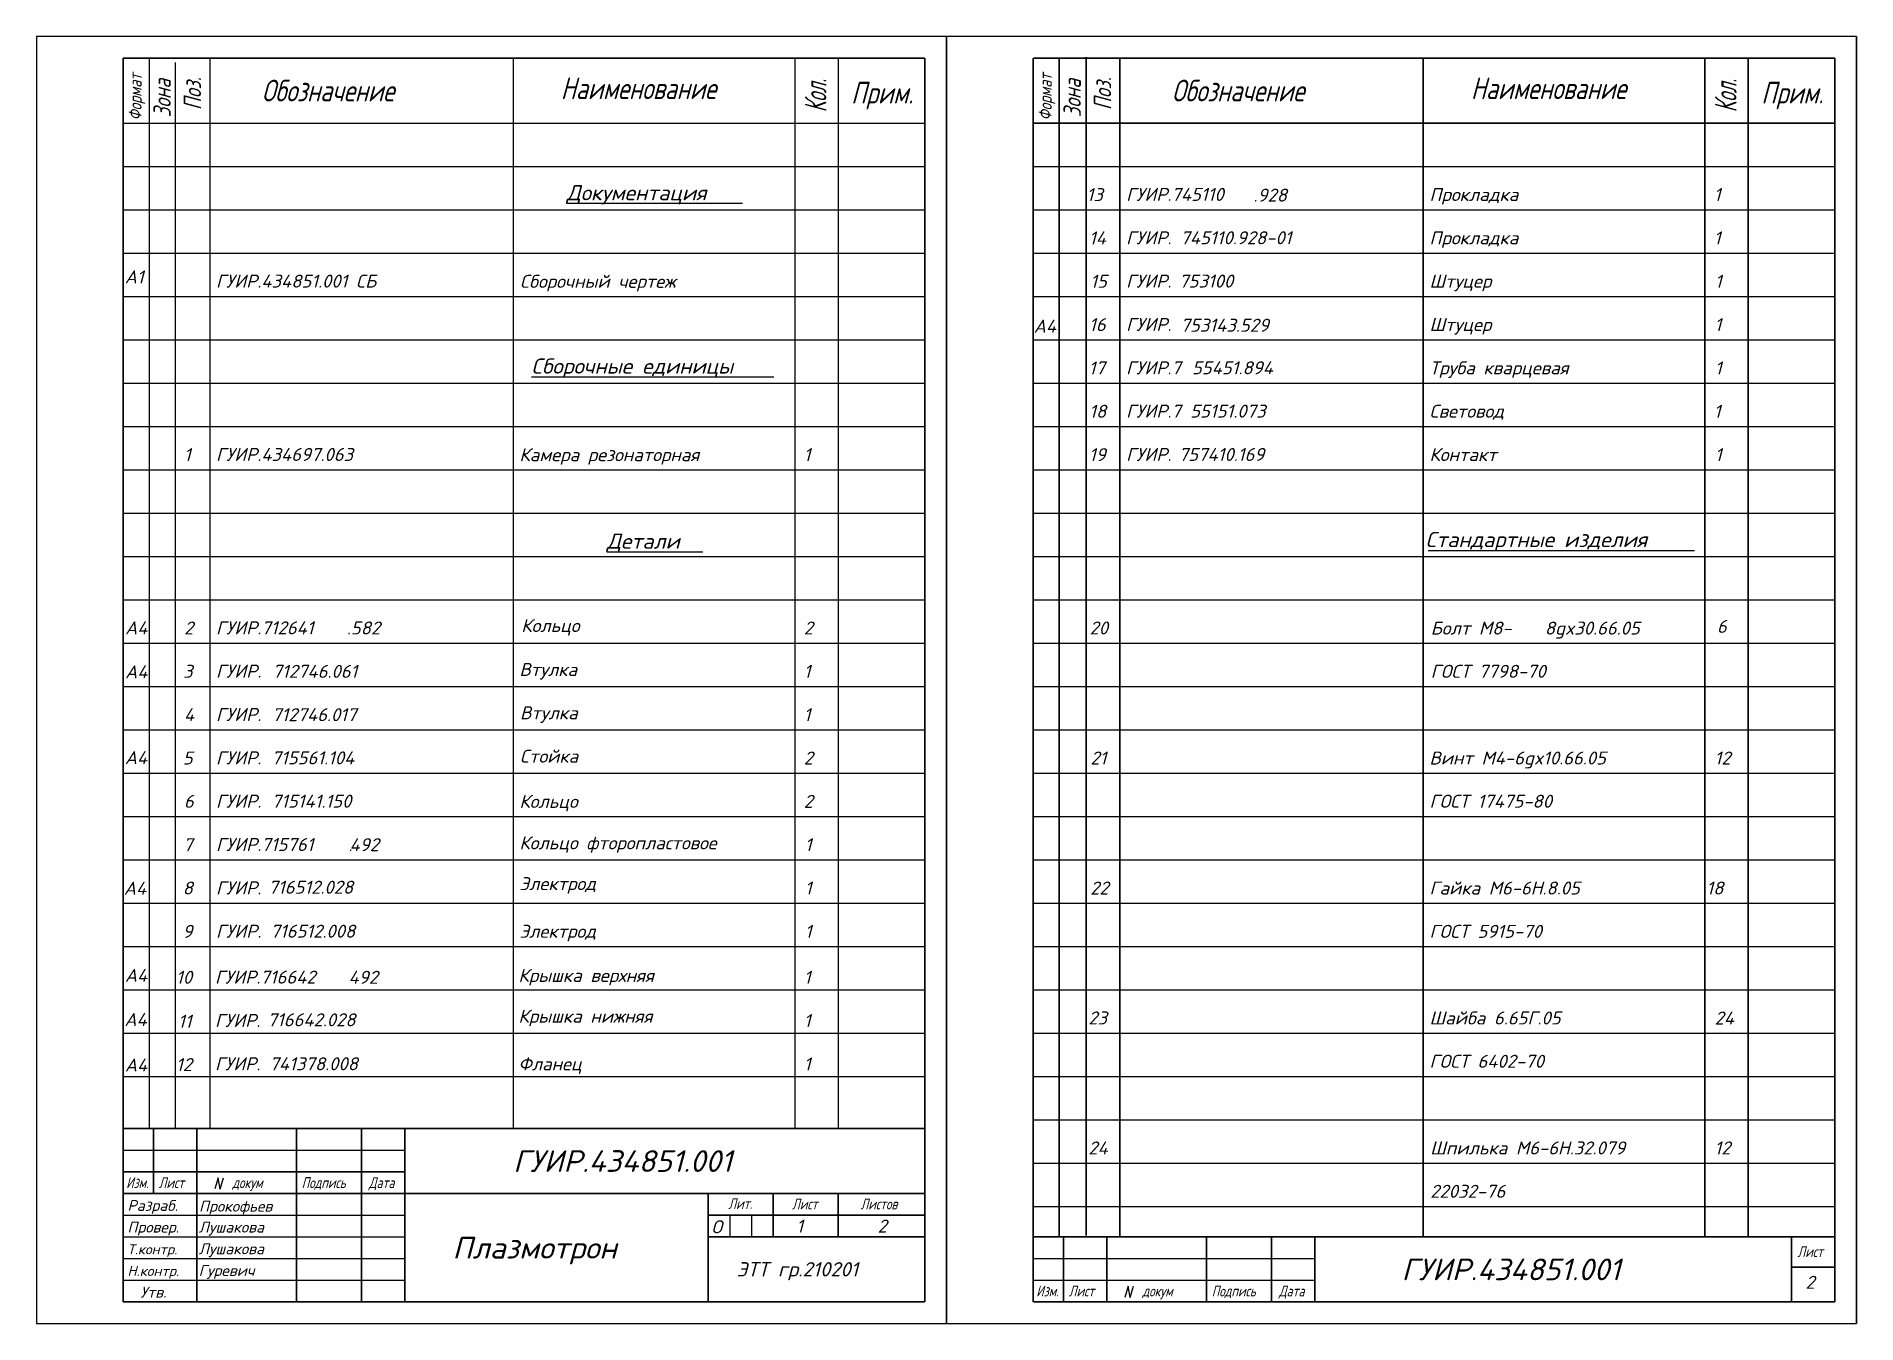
# Model space of a CAD drawing. Header units: millimetres. Extents: x 10739 to 32134, y 609 to 16625.
# Drawn here: x 27837.6 to 28257.6, y 2208.1 to 2505.1 of the extents above; entities that cross this region are included whole.
import ezdxf

# ---------------------------------------------------------------- set-up
doc = ezdxf.new("R2010")
doc.units = ezdxf.units.MM
for name, color, linetype in [('A', 7, 'Continuous'), ('Razmer', 3, 'Continuous'), ('Текст', 3, 'Continuous')]:
    doc.layers.add(name, color=color, linetype=linetype)
doc.styles.add('ADRF1', font='romans', dxfattribs={"oblique": 15})
doc.styles.add('RUS', font='txt.shx', dxfattribs={"width": 0.6, "oblique": 15, "height": 4})

msp = doc.modelspace()

# ---------------------------------------------------------------- texts
at = {"color": 7, "style": 'RUS', "oblique": 15, "width": 0.75}
for s, p in [('Лист', (28244.00443, 2223.43915)), ('Изм.', (28068.35407, 2214.35697)), ('Лист', (28075.85407, 2214.35697)), ('докум', (28092.85407, 2214.35697)), ('Подпись', (28108.85407, 2214.35697)), ('Дата', (28124.35407, 2214.35697))]:
    msp.add_text(s, height=2.5, dxfattribs=at).set_placement(p)
at = {"layer": 'A', "color": 7, "style": 'RUS', "oblique": 15}
for s, height, width, p in [('Формат', 3, 0.75, (27861.94807, 2485.68834)), ('Зона', 4, 0.75, (27868.64904, 2486.42135)), ('Поз.', 4, 0.75, (27875.64904, 2488.08802)), ('Кол.', 5, 0.6, (28019.95173, 2487.55395)), ('Формат', 3, 0.75, (28071.94807, 2485.68834)), ('Зона', 4, 0.75, (28078.64904, 2486.42135)), ('Поз.', 4, 0.75, (28085.64904, 2488.08802)), ('Кол.', 5, 0.6, (28229.95173, 2487.55395))]:
    msp.add_text(s, height=height, rotation=90, dxfattribs=dict(at, width=width)).set_placement(p)
at = {"layer": 'A', "color": 7, "style": 'RUS', "oblique": 15, "width": 0.75}
for s, p in [('Обозначение', (27889.64904, 2490.08802)), ('Наименование', (27958.64904, 2490.60714)), ('Обозначение', (28099.64904, 2490.08802)), ('Наименование', (28168.64904, 2490.60714)), ('Прим.', (28025.64904, 2489.60714)), ('Прим.', (28235.64904, 2489.60714))]:
    msp.add_text(s, height=5, dxfattribs=at).set_placement(p)
at = {"layer": 'A', "color": 7, "style": 'ADRF1', "oblique": 15}
for s, height, p in [('Разраб.', 2.5, (27858.64904, 2234.08802)), ('Провер.', 2.5, (27858.64904, 2229.08802)), ('Т.контр.', 2.3, (27858.64904, 2224.08802)), ('Н.контр.', 2.3, (27858.64904, 2219.08802)), ('Утв.', 2.5, (27861.64904, 2214.08802))]:
    msp.add_text(s, height=height, dxfattribs=at).set_placement(p)
at = {"layer": 'Razmer', "color": 7, "style": 'ADRF1', "oblique": 15}
msp.add_text('Плазмотрон', height=5, dxfattribs=at).set_placement((27933.64904, 2223.08802))
at = {"layer": 'Текст', "color": 7, "style": 'ADRF1', "oblique": 15}
for s, height, p in [('Документация', 3.5, (27959.96424, 2467.27461)), ('13', 3, (28079.97916, 2467.08802)), ('ГУИР.745110', 3, (28089.08333, 2467.12744)), ('.928', 3, (28118.48989, 2466.96073)), ('Прокладка', 3, (28159.08333, 2467.1051)), ('1', 3, (28224.70746, 2467.08802)), ('14', 3, (28080.53796, 2457.08802)), ('ГУИР.', 3, (28089.08333, 2457.12744)), ('745110.928-01', 3, (28101.61904, 2457.12744)), ('Прокладка', 3, (28159.08333, 2457.1051)), ('1', 3, (28224.70746, 2457.08802)), ('А1', 3, (27858.02953, 2448.08802)), ('ГУИР.434851.001 СБ', 3, (27879.08333, 2447.12744)), ('Сборочный чертеж', 3, (27949.23265, 2447.07159)), ('15', 3, (28080.81854, 2447.08802)), ('ГУИР.', 3, (28089.08333, 2447.12744)), ('753100', 3, (28101.30325, 2447.12744)), ('Штуцер', 3, (28159.08333, 2447.1051)), ('1', 3, (28224.96653, 2447.08802)), ('А4', 3, (28067.76997, 2436.72833)), ('16', 3, (28080.53796, 2437.08802)), ('ГУИР.', 3, (28089.08333, 2437.12744)), ('753143.529', 3, (28101.6346, 2436.94796)), ('Штуцер', 3, (28159.09073, 2437.1051)), ('1', 3, (28224.88109, 2437.08802)), ('Сборочные единицы', 3.5, (27951.86378, 2427.27461)), ('17', 3, (28080.4614, 2427.08802)), ('ГУИР.7', 3, (28089.08333, 2427.12744)), ('55451.894', 3, (28104.28375, 2427.12744)), ('Труба кварцевая', 3, (28159.09073, 2427.1051)), ('1', 3, (28224.96653, 2427.08802)), ('18', 3, (28080.58649, 2417.08802)), ('ГУИР.7', 3, (28089.08333, 2417.12744)), ('55151.073', 3, (28103.86904, 2417.12744)), ('Световод', 3, (28159.09073, 2417.1051)), ('1', 3, (28224.70746, 2417.08802)), ('1', 3, (27871.70746, 2407.08802)), ('ГУИР.434697.063', 3, (27879.08333, 2407.12744)), ('Камера резонаторная', 3, (27949.08756, 2407.07159)), ('1', 3, (28014.70746, 2407.08802)), ('19', 3, (28080.53283, 2407.08802)), ('ГУИР.', 3, (28089.08333, 2407.12744)), ('757410.169', 3, (28101.22113, 2407.12744)), ('Контакт', 3, (28159.08333, 2407.1051)), ('1', 3, (28224.96653, 2407.08802)), ('Детали', 3.5, (27969.23848, 2386.88389)), ('Стандартные изделия', 3.5, (28158.19183, 2387.24702)), ('А4', 3, (27858.10638, 2367.1111)), ('2', 3, (27871.71956, 2367.08802)), ('ГУИР.712641', 3, (27879.08333, 2367.12744)), ('.582', 3, (27909.28179, 2367.08802)), ('Кольцо', 3, (27949.51717, 2367.64781)), ('2', 3, (28014.70746, 2367.08802)), ('20', 3, (28080.64904, 2367.08802)), ('Болт М8-', 3, (28159.3702, 2367.06042)), ('8gx30.66.05', 3, (28185.70509, 2367.06042)), ('6', 3, (28225.42586, 2367.46264)), ('Втулка', 3, (27949.08756, 2357.50786)), ('А4', 3, (27858.10638, 2356.97516)), ('3', 3, (27871.48933, 2357.08802)), ('ГУИР.', 3, (27879.08333, 2357.12744)), ('712746.061', 3, (27892.11225, 2357.08802)), ('1', 3, (28014.70746, 2357.08802)), ('ГОСТ 7798-70', 3, (28159.3628, 2357.08802)), ('4', 3, (27871.69767, 2347.08802)), ('ГУИР.', 3, (27879.08333, 2347.12744)), ('712746.017', 3, (27892.0073, 2347.08802)), ('Втулка', 3, (27949.22525, 2347.50786)), ('1', 3, (28014.70746, 2347.08802)), ('А4', 3, (27858.04713, 2337.16795)), ('5', 3, (27871.42879, 2337.08802)), ('ГУИР.', 3, (27879.08333, 2337.12744)), ('715561.104', 3, (27891.89305, 2337.12744)), ('Стойка', 3, (27949.22525, 2337.50786)), ('2', 3, (28014.70746, 2337.08802)), ('21', 3, (28080.85593, 2337.08802)), ('Винт M4-6gx10.66.05', 3, (28159.07761, 2337.08802)), ('12', 3, (28224.87083, 2337.08802)), ('6', 3, (27871.68068, 2327.08802)), ('ГУИР.', 3, (27879.08333, 2327.12744)), ('715141.150', 3, (27891.91947, 2327.12744)), ('Кольцо', 3, (27949.08756, 2327.07159)), ('2', 3, (28014.70746, 2327.08802)), ('ГОСТ 17475-80', 3, (28159.09073, 2327.11561)), ('7', 3, (27871.50467, 2317.08802)), ('ГУИР.715761', 3, (27879.08333, 2317.12744)), ('492', 3, (27909.9076, 2317.08802)), ('Кольцо фторопластовое', 3, (27949.08756, 2317.50786)), ('1', 3, (28014.96653, 2317.08802)), ('.', 3, (27909.64904, 2317.08802)), ('А4', 3, (27857.81564, 2307.03737)), ('8', 3, (27871.40172, 2307.08802)), ('ГУИР.', 3, (27879.08333, 2307.12744)), ('716512.028', 3, (27891.18779, 2307.27231)), ('Электрод', 3, (27949.09073, 2308.1051)), ('1', 3, (28014.96653, 2307.08802)), ('22', 3, (28080.79705, 2307.08802)), ('Гайка M6-6H.8.05 ', 3, (28159.07761, 2307.08802)), ('18', 3, (28222.99317, 2307.08802)), ('9', 3, (27871.36181, 2297.08802)), ('ГУИР.', 3, (27879.08333, 2297.12744)), ('716512.008', 3, (27891.64739, 2297.12744)), ('Электрод', 3, (27949.09073, 2297.1051)), ('1', 3, (28014.96653, 2297.08802)), ('ГОСТ 5915-70', 3, (28159.07761, 2297.08802)), ('А4', 3, (27858.06731, 2286.946)), ('10', 3, (27869.86447, 2286.49336)), ('ГУИР.716642', 3, (27878.85422, 2286.53278)), ('492', 3, (27909.67849, 2286.49336)), ('Крышка верхняя', 3, (27948.85845, 2286.9132)), ('1', 3, (28014.73741, 2286.49336)), ('А4', 3, (27857.9482, 2276.74655)), ('11', 3, (27870.3263, 2276.35251)), ('ГУИР.', 3, (27878.85422, 2276.53278)), ('716642.028', 3, (27890.95868, 2276.67765)), ('Крышка нижняя', 3, (27948.86161, 2277.51044)), ('1', 3, (28014.73741, 2276.49336)), ('23', 3, (28080.36957, 2277.11561)), ('Шайба 6.65Г.05 ', 3, (28159.09073, 2277.1051)), ('24', 3, (28224.88109, 2277.08802)), ('А4', 3, (27858.05375, 2266.25075)), ('12', 3, (27869.85615, 2266.35169)), ('ГУИР.', 3, (27878.85422, 2266.53278)), ('741378.008', 3, (27891.41828, 2266.53278)), ('Фланец', 3, (27948.86161, 2266.51044)), ('1', 3, (28014.73741, 2266.49336)), ('ГОСТ 6402-70', 3, (28159.08333, 2267.11561)), ('ГУИР.434851.001', 5, (27947.64904, 2243.08802)), ('24', 3, (28080.36957, 2247.11561)), ('Шпилька М6-6H.32.079 ', 3, (28159.25679, 2247.11561)), ('12', 3, (28224.84345, 2247.11561)), ('22032-76', 3, (28159.25679, 2237.11561)), ('Прокофьев', 2.5, (27875.17285, 2233.92135)), ('Лушакова', 2.5, (27875.09073, 2229.08802)), ('О', 3, (27993.40383, 2228.92972)), ('1', 3, (28013.00631, 2229.08802)), ('2', 3, (28031.76288, 2229.08802)), ('Лушакова', 2.5, (27875.09073, 2224.08802)), ('ЭТТ гр.210201', 3.3, (27999.2272, 2218.96952)), ('ГУИР.434851.001', 5, (28152.64904, 2218.08802)), ('Гуревич', 2.5, (27875.09073, 2219.08802)), ('2', 3, (28245.84345, 2216.11561))]:
    msp.add_text(s, height=height, dxfattribs=at).set_placement(p)

# ---------------------------------------------------------------- blocks, each defined once
blk = doc.blocks.new('A$C76787A0F')
for p, q in [((0, 35), (65, 35)), ((21.92, 28.63), (21.18, 26.06)), ((22.41, 26.05), (21.92, 28.63)), ((22.41, 26.05), (23.17, 28.63)), ((0, 20), (65, 20)), ((140, 20), (140, 15)), ((145, 20), (145, 15)), ((0, 15), (65, 15)), ((0, 10), (65, 10)), ((0, 5), (65, 5))]:
    blk.add_line(p, q)
at = {"const_width": 0.4}
for points in [[(0, 40), (185, 40)], [(7, 25), (7, 40)], [(17, 0), (17, 40)], [(40, 0), (40, 40)], [(55, 0), (55, 40)], [(65, 0), (65, 40)], [(0, 30), (65, 30)], [(0, 25), (185, 25)], [(135, 25), (135, 0)], [(150, 25), (150, 15)], [(165, 25), (165, 15)], [(135, 20), (185, 20)], [(135, 15), (185, 15)]]:
    blk.add_lwpolyline(points, dxfattribs=at)
at = {"style": 'RUS', "oblique": 15, "width": 0.75}
for s, p in [('Изм.', (0.71, 26.27)), ('Лист', (8.21, 26.27)), ('докум', (25.21, 26.27)), ('Подпись', (41.21, 26.27)), ('Дата', (56.71, 26.27)), ('Лит.', (139.66, 21.44)), ('Лист', (154.36, 21.35)), ('Листов', (170.16, 21.35))]:
    blk.add_text(s, height=2.5, dxfattribs=at).set_placement(p)

# ---------------------------------------------------------------- linework, layer by layer
at = {"color": 7}
for p, q in [((28067.64904, 2475.08802), (28252.64904, 2475.08802)), ((28067.64904, 2465.08802), (28252.64904, 2465.08802)), ((28067.64904, 2455.08802), (28252.64904, 2455.08802)), ((28067.64904, 2445.08802), (28252.64904, 2445.08802)), ((28067.64904, 2435.08802), (28252.64904, 2435.08802)), ((28067.64904, 2425.08802), (28252.64904, 2425.08802)), ((28067.64904, 2415.08802), (28252.64904, 2415.08802)), ((28067.64904, 2405.08802), (28252.64904, 2405.08802)), ((28067.64904, 2395.08802), (28252.64904, 2395.08802)), ((28067.64904, 2385.08802), (28252.64904, 2385.08802)), ((28067.64904, 2375.08802), (28252.64904, 2375.08802)), ((28067.64904, 2365.08802), (28252.64904, 2365.08802)), ((28067.64904, 2355.08802), (28252.64904, 2355.08802)), ((28067.64904, 2345.08802), (28252.64904, 2345.08802)), ((28067.64904, 2335.08802), (28252.64904, 2335.08802)), ((28067.64904, 2325.08802), (28252.64904, 2325.08802)), ((28067.64904, 2315.08802), (28252.64904, 2315.08802)), ((28067.64904, 2305.08802), (28252.64904, 2305.08802)), ((28067.64904, 2295.08802), (28252.64904, 2295.08802)), ((28067.64904, 2285.08802), (28252.64904, 2285.08802)), ((28067.64904, 2275.08802), (28252.64904, 2275.08802)), ((28067.64904, 2265.08802), (28252.64904, 2265.08802)), ((28067.64904, 2255.08802), (28252.64904, 2255.08802)), ((28067.64904, 2245.08802), (28252.64904, 2245.08802)), ((28067.64904, 2235.08802), (28252.64904, 2235.08802)), ((28202.64904, 2228.08802), (28252.64904, 2228.08802)), ((28067.64904, 2223.08802), (28132.64904, 2223.08802)), ((28067.64904, 2218.08802), (28132.64904, 2218.08802)), ((28089.56798, 2216.71661), (28088.8282, 2214.14669)), ((28090.06147, 2214.1371), (28089.56798, 2216.71661)), ((28090.06147, 2214.1371), (28090.82068, 2216.71485))]:
    msp.add_line(p, q, dxfattribs=at)
at = {"color": 7, "const_width": 0.4}
for points in [[(28252.64904, 2500.08802), (28067.64904, 2500.08802)], [(28067.64904, 2500.08802), (28067.64904, 2213.08802)], [(28073.64904, 2500.08802), (28073.64904, 2228.08802)], [(28079.88964, 2500.3577), (28079.88964, 2228.3577)], [(28087.64904, 2500.08802), (28087.64904, 2228.08802)], [(28157.64904, 2500.08802), (28157.64904, 2228.08802)], [(28222.64904, 2500.08802), (28222.64904, 2228.08802)], [(28232.64904, 2500.08802), (28232.64904, 2228.08802)], [(28252.64904, 2213.08802), (28252.64904, 2500.08802)], [(28067.64904, 2485.08802), (28252.64904, 2485.08802)], [(28067.64904, 2228.08802), (28252.64904, 2228.08802)], [(28074.64904, 2213.08802), (28074.64904, 2228.08802)], [(28084.64904, 2213.08802), (28084.64904, 2228.08802)], [(28107.64904, 2213.08802), (28107.64904, 2228.08802)], [(28122.64904, 2213.08802), (28122.64904, 2228.08802)], [(28132.64904, 2213.08802), (28132.64904, 2228.08802)], [(28242.64904, 2228.08802), (28242.64904, 2213.08802)], [(28242.64904, 2221.08802), (28252.64904, 2221.08802)], [(28067.64904, 2213.08802), (28252.64904, 2213.08802)]]:
    msp.add_lwpolyline(points, dxfattribs=at)
at = {"layer": 'A', "color": 7}
for p, q in [((28047.64904, 2505.08802), (27837.64904, 2505.08802)), ((27857.64904, 2505.08802), (27837.64904, 2505.08802)), ((27837.64904, 2505.08802), (27837.64904, 2208.08802)), ((28047.64904, 2505.08802), (28042.64904, 2505.08802)), ((28047.64904, 2208.08802), (28047.64904, 2505.08802)), ((28257.64904, 2505.08802), (28047.64904, 2505.08802)), ((28047.64904, 2505.08802), (28047.64904, 2208.08802)), ((28257.64904, 2208.08802), (28257.64904, 2505.08802)), ((28257.64904, 2505.08802), (28257.64904, 2208.08802)), ((27863.64904, 2500.08802), (27863.64904, 2253.08802)), ((27869.64904, 2499.08802), (27869.64904, 2253.08802)), ((27877.64904, 2500.08802), (27877.64904, 2253.08802)), ((27947.64904, 2500.08802), (27947.64904, 2253.08802)), ((28012.64904, 2500.08802), (28012.64904, 2253.08802)), ((28022.64904, 2500.08802), (28022.64904, 2253.08802)), ((27857.64904, 2485.08802), (28042.64904, 2485.08802)), ((27857.64904, 2475.08802), (28042.64904, 2475.08802)), ((27857.64904, 2465.08802), (28042.64904, 2465.08802)), ((27857.64904, 2455.08802), (28042.64904, 2455.08802)), ((27857.64904, 2445.08802), (28042.64904, 2445.08802)), ((27857.64904, 2435.08802), (28042.64904, 2435.08802)), ((27857.64904, 2425.08802), (28042.64904, 2425.08802)), ((27857.64904, 2415.08802), (28042.64904, 2415.08802)), ((27857.64904, 2405.08802), (28042.64904, 2405.08802)), ((27857.64904, 2395.08802), (28042.64904, 2395.08802)), ((27857.64904, 2385.08802), (28042.64904, 2385.08802)), ((27857.64904, 2375.08802), (28042.64904, 2375.08802)), ((27857.64904, 2365.08802), (28042.64904, 2365.08802)), ((27857.64904, 2355.08802), (28042.64904, 2355.08802)), ((27857.64904, 2345.08802), (28042.64904, 2345.08802)), ((27857.64904, 2335.08802), (28042.64904, 2335.08802)), ((27857.64904, 2325.08802), (28042.64904, 2325.08802)), ((27857.64904, 2315.08802), (28042.64904, 2315.08802)), ((27857.64904, 2305.08802), (28042.64904, 2305.08802)), ((27857.64904, 2295.08802), (28042.64904, 2295.08802)), ((27857.64904, 2285.08802), (28042.64904, 2285.08802)), ((27857.64904, 2275.08802), (28042.64904, 2275.08802)), ((27857.64904, 2265.08802), (28042.64904, 2265.08802)), ((27837.64904, 2213.08802), (27837.64904, 2208.08802)), ((27837.64904, 2208.08802), (28047.64904, 2208.08802)), ((28042.64904, 2208.08802), (28047.64904, 2208.08802)), ((28047.64904, 2208.08802), (28257.64904, 2208.08802))]:
    msp.add_line(p, q, dxfattribs=at)
at = {"layer": 'A', "color": 7, "const_width": 0.4}
for points in [[(27857.64904, 2500.08802), (27857.64904, 2213.08802)], [(28042.64904, 2500.08802), (27857.64904, 2500.08802)], [(28042.64904, 2213.08802), (28042.64904, 2500.08802)], [(27857.64904, 2213.08802), (28042.64904, 2213.08802)]]:
    msp.add_lwpolyline(points, dxfattribs=at)
at = {"layer": 'Текст', "color": 7}
for p, q in [((27959.96424, 2466.57461), (28000.5458, 2466.57461)), ((27951.86378, 2426.57461), (28007.822, 2426.57461)), ((27969.23848, 2386.18389), (27991.42051, 2386.18389)), ((28158.79105, 2386.44378), (28220.27706, 2386.44378))]:
    msp.add_line(p, q, dxfattribs=at)

# ---------------------------------------------------------------- block references
at = {"layer": 'A', "color": 7}
msp.add_blockref('A$C76787A0F', (27857.64904, 2213.08802), dxfattribs=at)

msp.set_redraw_order([(e.dxf.handle, doc.entitydb.next_handle()) for e in msp.query("TEXT MTEXT ATTDEF DIMENSION ARC_DIMENSION")])  # texts and dimensions are drawn at this point

doc.saveas('drawing.dxf')
